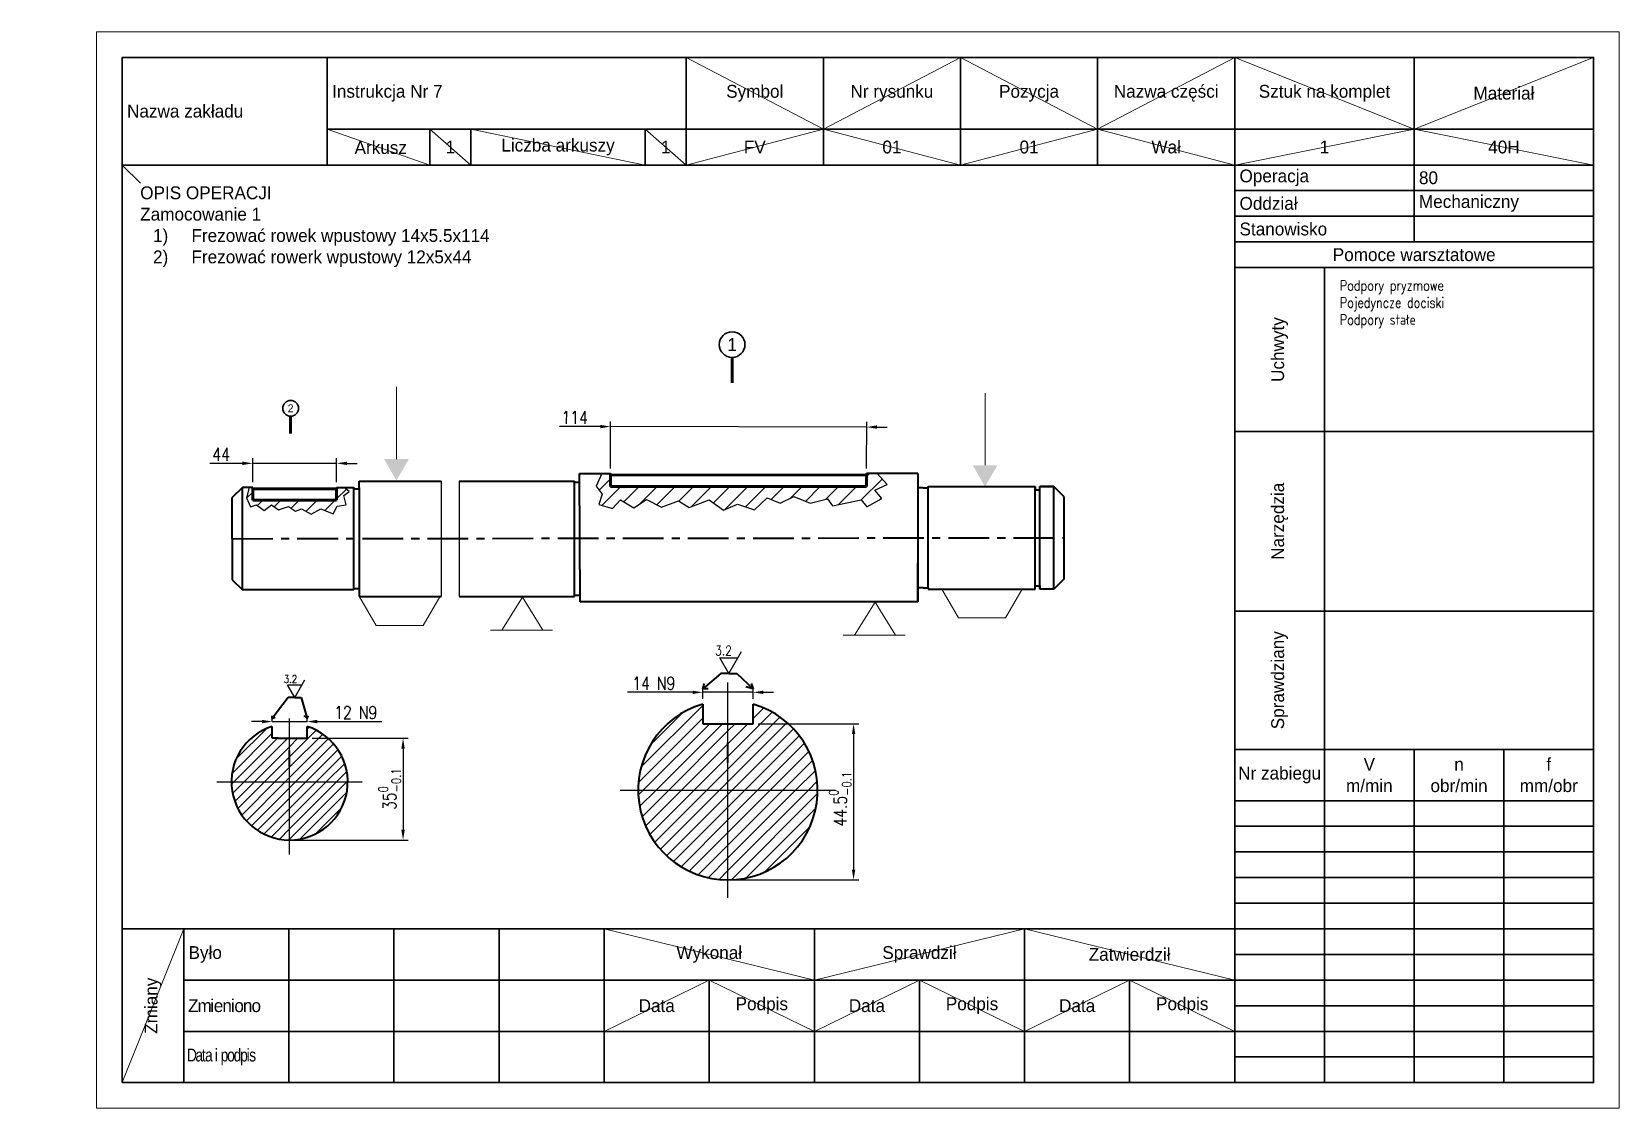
# Model space of a CAD drawing. Extents: x 817 to 2370, y -486 to 502.
# Drawn here: x 1714.9 to 2024.5, y -486.3 to -276.3 of the extents above; entities that cross this region are included whole.
import ezdxf

# ---------------------------------------------------------------- set-up
doc = ezdxf.new("R2010")
doc.units = 0
doc.header["$LTSCALE"] = 0.25
doc.header["$PDMODE"] = 2
doc.header["$PDSIZE"] = -5
doc.linetypes.add('CENTER', pattern=[50.8, 31.75, -6.35, 6.35, -6.35])
doc.layers.get('0').update_dxf_attribs({"color": 8, "linetype": 'CONTINUOUS'})
doc.layers.get('Defpoints').update_dxf_attribs({"linetype": 'CONTINUOUS'})
for name, color, linetype, lineweight in [('1', 7, 'CONTINUOUS', 30), ('AM_4', 3, 'CONTINUOUS', 25), ('AM_5', 3, 'CONTINUOUS', 25), ('AM_6', 2, 'CONTINUOUS', 35), ('AM_8', 1, 'CONTINUOUS', 25), ('AM_9', 253, 'CONTINUOUS', 0), ('Gruba linia', 7, 'CONTINUOUS', 50), ('wymiary', 100, 'CONTINUOUS', 20)]:
    doc.layers.add(name, color=color, linetype=linetype, lineweight=lineweight)
for name, color, linetype in [('Krawędzie', 7, 'CONTINUOUS'), ('Kreskowania i linie pomocnicze', 2, 'CONTINUOUS'), ('Osie', 2, 'CENTER')]:
    doc.layers.add(name, color=color, linetype=linetype)
doc.styles.add('ROMANS', font='romans', dxfattribs={"width": 0.8})
doc.linetypes.add('Amzigzag', pattern='A,0.0001,[136,genltshp.shx,S=0.04,R=0,X=0,Y=0],-11', length=11.0001)
doc.dimstyles.get("Standard").update_dxf_attribs({"dimtxt": 2.5, "dimasz": 2, "dimexe": 1, "dimexo": 1, "dimgap": 0.5, "dimtad": 1, "dimdec": 3, "dimrnd": 0.1, "dimzin": 12, "dimdsep": 46, "dimtxsty": 'ROMANS', "dimcen": 2.5, "dimclrd": 2, "dimclre": 2, "dimclrt": 256, "dimadec": 0, "dimazin": 0, "dimtfac": 0.72, "dimtdec": 3, "dimtmove": 0, "dimatfit": 0, "dimfxl": 1, "dimtvp": 0.72, "dimtolj": 1, "dimtzin": 12, "dimarcsym": 0})
doc.dimstyles.new('standard$0', dxfattribs={"dimtxt": 2.5, "dimasz": 2, "dimexe": 1, "dimexo": 1, "dimgap": 0.5, "dimtad": 1, "dimdec": 3, "dimrnd": 0.1, "dimzin": 12, "dimdsep": 46, "dimtxsty": 'ROMANS', "dimcen": 2.5, "dimclrd": 2, "dimclre": 2, "dimclrt": 256, "dimadec": 0, "dimazin": 0, "dimtfac": 0.72, "dimtdec": 3, "dimtmove": 0, "dimatfit": 0, "dimfxl": 1, "dimtvp": 0.72, "dimtolj": 1, "dimtzin": 12, "dimarcsym": 0})
pattern_1 = [(45, (-28.7533, -176.4834), (-1.767767, 1.767767), [])]
pattern_2 = [(45, (1595.3521, -521.4221), (-1.002455, 1.002455), [])]
pattern_3 = [(45, (1523.9235, -546.2802), (-1.238241, 1.238241), [])]

msp = doc.modelspace()

# ---------------------------------------------------------------- texts
at = {"insert": (1736.0493, -306.4434), "char_height": 2.5, "attachment_point": 1}
msp.add_mtext_dynamic_manual_height_columns('OPIS OPERACJI\\PZamocowanie 1\\P\\pxi-3,l4,t4;1)^IFrezować rowek wpustowy 14x5.5x114\\P2)^IFrezować rowerk wpustowy 12x5x44', width=207.612669, gutter_width=12.5, heights=[0], dxfattribs=at)
at = {"layer": '1', "attachment_point": 5}
for s, insert, char_height in [('1', (1851.5055, -337.2982), 2.5), ('2', (1765.3912, -349.7315), 1.5391)]:
    msp.add_mtext_dynamic_manual_height_columns(s, width=13.096774, gutter_width=12.5, heights=[0], dxfattribs=dict(at, insert=insert, char_height=char_height))
at = {"layer": 'AM_6', "color": 1, "char_height": 2.5, "attachment_point": 4}
for s, width, insert in [(' Instrukcja Nr 7', 70, (1772.5493, -288.2767)), (' 80', 35, (1984.5493, -304.7767))]:
    msp.add_mtext_dynamic_manual_height_columns(s, width=width, gutter_width=12.5, heights=[0], dxfattribs=dict(at, insert=insert))
at = {"layer": 'AM_6', "char_height": 2.5}
for s, width, heights, insert, attachment_point in [('Symbol', 26.75, [0], (1855.9243, -288.2767), 5), ('Nr rysunku', 26.75, [0], (1882.6743, -288.2767), 5), ('Pozycja', 26.75, [0], (1909.4243, -288.2767), 5), ('Nazwa części', 21.17559, [14.3491], (1936.1743, -288.2767), 5), ('Sztuk na komplet', 27.982124, [11.8269], (1967.0493, -288.2767), 5), ('Materiał', 35, [0], (2002.0493, -288.2767), 5), (' Nazwa zakładu', 40, [16.375], (1732.5493, -291.7767), 4), ('Liczba arkuszy', 40.01292, [0], (1817.5493, -298.7767), 5), ('Arkusz', 17.471147, [0], (1782.9741, -298.8824), 5), ('1', 8, [0], (1796.5493, -298.7767), 5), ('1', 8, [0], (1838.5493, -298.7767), 5), ('{\\C1;FV}', 26.75, [0], (1855.9243, -298.7767), 5), ('01', 26.75, [0], (1882.6743, -298.7767), 5), ('01', 26.75, [0], (1909.4243, -298.7767), 5), ('Wał', 26.75, [0], (1936.1743, -298.7767), 5), ('1', 35, [0], (1967.0493, -298.7767), 5), ('{\\C1;40H}', 35, [0], (2002.0493, -298.7767), 5), (' Operacja', 35, [0], (1949.5493, -304.7767), 4), (' Oddział', 35, [0], (1949.5493, -309.7767), 4), (' Mechaniczny', 35, [0], (1984.5493, -309.7767), 4), (' Stanowisko', 35, [0], (1949.5493, -314.7767), 4), ('Pomoce warsztatowe', 70, [0], (1984.5493, -319.7767), 5), ('V\\Pm/min', 17.5, [0], (1975.7993, -421.2767), 5), ('f\\Pmm/obr', 17.500008, [0], (2010.7993, -421.2767), 5), ('Nr zabiegu', 17.499984, [0], (1958.2993, -421.2767), 5), ('n\\Pobr/min', 17.499992, [0], (1993.2993, -421.2767), 5), (' Było', 20.5, [0], (1744.5493, -456.2767), 4), ('Wykonał', 41, [0], (1847.0493, -456.2767), 5), ('Sprawdził', 41, [0], (1888.0493, -456.2767), 5), ('Zatwierdził', 41.000016, [0], (1929.0493, -456.2767), 5), ('{\\T0.9; Zmieniono}', 20.5, [0], (1744.5493, -466.2767), 4), ('Data', 20.5, [0], (1836.7993, -466.2767), 5), ('Podpis', 20.5, [0], (1857.2993, -466.2767), 5), ('Data', 20.5, [0], (1877.7993, -466.2767), 5), ('Podpis', 20.5, [0], (1898.2993, -466.2767), 5), ('Data', 20.5, [0], (1918.7993, -466.2767), 5), ('Podpis', 20.5, [0], (1939.2993, -466.2767), 5), ('{\\W0.8;\\T0.85; Data i podpis}', 20.5, [0], (1744.5493, -476.2767), 4)]:
    msp.add_mtext_dynamic_manual_height_columns(s, width=width, gutter_width=12.5, heights=heights, dxfattribs=dict(at, insert=insert, attachment_point=attachment_point))
at = {"layer": 'AM_6', "char_height": 2.5, "attachment_point": 5, "rotation": 90}
for s, width, insert in [('Uchwyty', 17.5, (1958.2993, -338.2767)), ('Narzędzia', 17.5, (1958.2993, -371.7767)), ('Sprawdziany', 17.5, (1958.2993, -402.7767)), ('Zmiany', 12, (1738.5493, -466.2767))]:
    msp.add_mtext_dynamic_manual_height_columns(s, width=width, gutter_width=12.5, heights=[0], dxfattribs=dict(at, insert=insert))
at = {"layer": 'Krawędzie', "attachment_point": 1, "style": 'ROMANS'}
for insert, char_height in [((1848.2306, -396.0553), 1.88061), ((1764.0539, -401.7878), 1.52251)]:
    msp.add_mtext_dynamic_manual_height_columns('3.2', width=14.221578, gutter_width=32.596, heights=[0], dxfattribs=dict(at, insert=insert, char_height=char_height))
at = {"layer": 'Kreskowania i linie pomocnicze', "color": 1, "lineweight": 40, "insert": (1970.0493, -324.7767), "char_height": 2, "attachment_point": 1, "style": 'ROMANS'}
msp.add_mtext_dynamic_manual_height_columns('Podpory pryzmowe\\PPojedyncze dociski\\PPodpory stałe', width=46.5, gutter_width=10, heights=[0], dxfattribs=at)

# ---------------------------------------------------------------- blocks, each defined once
blk = doc.blocks.new('*D68')
at = {"layer": 'AM_5', "color": 2, "lineweight": -2, "transparency": 16777216}
for p, q in [((1755.99, -360.47), (1749.66, -360.47)), ((1757.99, -364.17), (1757.99, -359.47)), ((1774.37, -360.47), (1757.99, -360.47)), ((1774.37, -364.17), (1774.37, -359.47)), ((1776.37, -360.47), (1778.37, -360.47))]:
    blk.add_line(p, q, dxfattribs=at)
at = {"layer": 'AM_5', "color": 2, "lineweight": 40, "transparency": 16777216}
for points in [[(1755.99, -360.13), (1755.99, -360.8), (1757.99, -360.47)], [(1776.37, -360.13), (1776.37, -360.8), (1774.37, -360.47)]]:
    blk.add_solid(points, dxfattribs=at)
at = {"layer": 'Defpoints', "color": 0, "lineweight": 40, "transparency": 16777216}
for p in [(1774.37, -360.47), (1757.99, -365.17), (1774.37, -365.17)]:
    blk.add_point(p, dxfattribs=at)
at = {"layer": 'AM_5', "transparency": 16777216, "insert": (1751.83, -358.72), "char_height": 2.5, "attachment_point": 5, "style": 'ROMANS'}
blk.add_mtext('\\A1;44', dxfattribs=at)
blk = doc.blocks.new('*D69')
at = {"layer": 'AM_5', "color": 2, "lineweight": -2, "transparency": 16777216}
for p, q in [((1827.76, -361.48), (1827.78, -352.3)), ((1877.75, -361.48), (1877.76, -352.39)), ((1825.77, -353.3), (1817.82, -353.28)), ((1877.76, -353.39), (1827.77, -353.3)), ((1879.76, -353.39), (1881.76, -353.4))]:
    blk.add_line(p, q, dxfattribs=at)
at = {"layer": 'AM_5', "color": 2, "lineweight": 40, "transparency": 16777216}
for points in [[(1825.77, -352.96), (1825.77, -353.63), (1827.77, -353.3)], [(1879.76, -353.06), (1879.76, -353.73), (1877.76, -353.39)]]:
    blk.add_solid(points, dxfattribs=at)
at = {"layer": 'Defpoints', "color": 0, "lineweight": 40, "transparency": 16777216}
for p in [(1877.76, -353.39), (1827.76, -362.48), (1877.75, -362.48)]:
    blk.add_point(p, dxfattribs=at)
at = {"layer": 'AM_5', "transparency": 16777216, "insert": (1820.8, -351.54), "char_height": 2.5, "attachment_point": 5, "rotation": 359.8987, "style": 'ROMANS'}
blk.add_mtext('\\A1;114', dxfattribs=at)
blk = doc.blocks.new('*D71')
at = {"layer": 'AM_5', "color": 2, "lineweight": -2, "transparency": 16777216}
for p, q in [((1759.79, -410.84), (1757.79, -410.84)), ((1761.79, -410.79), (1761.79, -409.84)), ((1761.79, -410.84), (1768.59, -410.84)), ((1768.59, -410.79), (1768.59, -409.84)), ((1770.59, -410.84), (1783.21, -410.84))]:
    blk.add_line(p, q, dxfattribs=at)
at = {"layer": 'AM_5', "color": 2, "lineweight": 40, "transparency": 16777216}
for points in [[(1759.79, -410.51), (1759.79, -411.18), (1761.79, -410.84)], [(1770.59, -410.51), (1770.59, -411.18), (1768.59, -410.84)]]:
    blk.add_solid(points, dxfattribs=at)
at = {"layer": 'Defpoints', "color": 0, "lineweight": 40, "transparency": 16777216}
for p in [(1761.79, -411.79), (1768.59, -410.84), (1768.59, -411.79)]:
    blk.add_point(p, dxfattribs=at)
at = {"layer": 'AM_5', "transparency": 16777216, "insert": (1778.09, -409.09), "char_height": 2.5, "attachment_point": 5, "style": 'ROMANS'}
blk.add_mtext('\\A1;12{\\C2;{}{\\C2; N9}{{}}}', dxfattribs=at)
blk = doc.blocks.new('*D72')
at = {"layer": 'AM_5', "color": 2, "lineweight": -2, "transparency": 16777216}
for p, q in [((1769.59, -414.11), (1788.32, -414.11)), ((1787.32, -416.11), (1787.32, -431.96)), ((1766.19, -433.96), (1788.32, -433.96))]:
    blk.add_line(p, q, dxfattribs=at)
at = {"layer": 'AM_5', "color": 2, "lineweight": 40, "transparency": 16777216}
for points in [[(1786.99, -416.11), (1787.65, -416.11), (1787.32, -414.11)], [(1786.99, -431.96), (1787.65, -431.96), (1787.32, -433.96)]]:
    blk.add_solid(points, dxfattribs=at)
at = {"layer": 'Defpoints', "color": 0, "lineweight": 40, "transparency": 16777216}
for p in [(1768.59, -414.11), (1765.19, -433.96), (1787.32, -433.96)]:
    blk.add_point(p, dxfattribs=at)
at = {"layer": 'AM_5', "transparency": 16777216, "insert": (1784.72, -424.03), "char_height": 2.5, "attachment_point": 5, "rotation": 90, "style": 'ROMANS'}
blk.add_mtext('\\A1;35{\\H0.72x;\\S0^ -0.1;}', dxfattribs=at)
blk = doc.blocks.new('*D73')
at = {"layer": 'Defpoints', "color": 0, "lineweight": 40, "transparency": 16777216}
for p in [(1855.59, -411.27), (1850.69, -441.74), (1875.2, -441.74)]:
    blk.add_point(p, dxfattribs=at)
at = {"layer": 'Krawędzie', "color": 2, "lineweight": -2, "transparency": 16777216}
for p, q in [((1856.59, -411.27), (1876.2, -411.27)), ((1875.2, -413.27), (1875.2, -439.74)), ((1851.69, -441.74), (1876.2, -441.74))]:
    blk.add_line(p, q, dxfattribs=at)
at = {"layer": 'Krawędzie', "color": 2, "lineweight": 40, "transparency": 16777216}
for points in [[(1874.87, -413.27), (1875.53, -413.27), (1875.2, -411.27)], [(1874.87, -439.74), (1875.53, -439.74), (1875.2, -441.74)]]:
    blk.add_solid(points, dxfattribs=at)
at = {"layer": 'Krawędzie', "transparency": 16777216, "insert": (1872.6, -425.98), "char_height": 2.5, "attachment_point": 5, "rotation": 90, "style": 'ROMANS'}
blk.add_mtext('\\A1;44.5{\\H0.72x;\\S0^ -0.1;}', dxfattribs=at)
blk = doc.blocks.new('*D74')
at = {"layer": 'AM_5', "color": 2, "lineweight": -2, "transparency": 16777216}
for p, q in [((1843.78, -405.14), (1831.12, -405.14)), ((1845.78, -406.42), (1845.78, -404.14)), ((1855.59, -405.14), (1845.78, -405.14)), ((1855.59, -406.42), (1855.59, -404.14)), ((1857.59, -405.14), (1859.59, -405.14))]:
    blk.add_line(p, q, dxfattribs=at)
at = {"layer": 'AM_5', "color": 2, "lineweight": 40, "transparency": 16777216}
for points in [[(1843.78, -404.81), (1843.78, -405.47), (1845.78, -405.14)], [(1857.59, -404.81), (1857.59, -405.47), (1855.59, -405.14)]]:
    blk.add_solid(points, dxfattribs=at)
at = {"layer": 'Defpoints', "color": 0, "lineweight": 40, "transparency": 16777216}
for p in [(1855.59, -405.14), (1845.78, -407.42), (1855.59, -407.42)]:
    blk.add_point(p, dxfattribs=at)
at = {"layer": 'AM_5', "transparency": 16777216, "insert": (1836.23, -403.39), "char_height": 2.5, "attachment_point": 5, "style": 'ROMANS'}
blk.add_mtext('\\A1;14{\\C2;{}{\\C2; N9}{{}}}', dxfattribs=at)
blk = doc.blocks.new('*S75')
at = {"layer": 'wymiary'}
for p, q in [((4089.91, -720.56), (4089.91, -717.81)), ((4089.91, -717.81), (4089.91, -740.1))]:
    blk.add_line(p, q, dxfattribs=at)
at = {"layer": 'wymiary', "linetype": 'Continuous'}
blk.add_trace([(4086.1, -740.1), (4093.73, -740.1), (4089.91, -746.71)], dxfattribs=at)
blk = doc.blocks.new('*S76')
at = {"layer": 'wymiary'}
for p, q in [((4089.91, -720.56), (4089.91, -717.81)), ((4089.91, -717.81), (4089.91, -740.1))]:
    blk.add_line(p, q, dxfattribs=at)
at = {"layer": 'wymiary', "linetype": 'Continuous'}
blk.add_trace([(4086.1, -740.1), (4093.73, -740.1), (4089.91, -746.71)], dxfattribs=at)

# ---------------------------------------------------------------- dimensions: what is measured, and where the dimension line sits
at = {"layer": 'AM_5'}
dim = msp.add_linear_dim(base=(1877.7628, -353.3899), p1=(1827.7573, -362.4834), p2=(1877.7467, -362.4834), angle=179.898684, text='114', dimstyle='standard$0', dxfattribs=at)
dim.commit()
dim.dimension.update_dxf_attribs({"geometry": '*D69', "text_midpoint": (1820.7973, -353.2892), "dimtype": 160})
dim = msp.add_linear_dim(base=(1774.366, -360.4675), p1=(1757.9943, -365.1651), p2=(1774.366, -365.1651), text='44', dimstyle='standard$0', dxfattribs=at)
dim.commit()
dim.dimension.update_dxf_attribs({"geometry": '*D68', "text_midpoint": (1751.8277, -360.4675), "dimtype": 160})
for base, p1, p2, text, picture, middle in [((1855.5889, -405.1385), (1845.7825, -407.4207), (1855.5889, -407.4207), '14{\\C2;{}{\\C2; N9}{{}}}', '*D74', (1836.2349, -405.1385)), ((1768.5934, -410.8426), (1761.7885, -411.795), (1768.5934, -411.795), '12{\\C2;{}{\\C2; N9}{{}}}', '*D71', (1778.0934, -410.8426))]:
    dim = msp.add_linear_dim(base=base, p1=p1, p2=p2, text=text, dimstyle='standard$0', override={"dimpost": '', "dimtp": 0, "dimtm": 0, "dimtdec": 3, "dimtzin": 12}, dxfattribs=at)
    dim.commit()
    dim.dimension.update_dxf_attribs({"geometry": picture, "text_midpoint": middle, "dimtype": 160})
dim = msp.add_linear_dim(base=(1787.3186, -433.9555), p1=(1768.5934, -414.1079), p2=(1765.1909, -433.9555), angle=90, text='35{\\H0.72x;\\S0^ -0.1;}', dimstyle='standard$0', override={"dimtp": 0, "dimtm": 0.1, "dimtdec": 3, "dimtzin": 12}, dxfattribs=at)
dim.commit()
dim.dimension.update_dxf_attribs({"geometry": '*D72', "text_midpoint": (1784.7186, -424.0317)})
at = {"layer": 'Krawędzie'}
dim = msp.add_linear_dim(base=(1875.2016, -441.743), p1=(1855.5889, -411.2732), p2=(1850.6857, -441.743), angle=90, text='44.5{\\H0.72x;\\S0^ -0.1;}', dimstyle='standard', override={"dimtol": 1, "dimtm": -0.1, "dimtzin": 8}, dxfattribs=at)
dim.commit()
dim.dimension.update_dxf_attribs({"geometry": '*D73', "text_midpoint": (1875.2016, -425.9828), "dimtype": 160})

# ---------------------------------------------------------------- hatches: boundary and pattern name
at = {"layer": 'AM_8'}
h = msp.add_hatch(dxfattribs=at)
h.set_pattern_fill('_U', color=256, scale=2.5, angle=45, style=0, pattern_type=0)
h.set_pattern_definition(pattern_1)
h.paths.add_polyline_path([(1766.3506, -369.7786), (1767.4918, -369.3639), (1769.4112, -370.4005), (1771.2787, -369.3639), (1773.665, -370.3487), (1774.4432, -368.7938), (1776.2069, -368.5865), (1775.74, -366.7207), (1776.8294, -365.9952), (1775.8438, -365.1651), (1774.366, -365.1651), (1774.366, -367.6651), (1757.9943, -367.6651), (1757.9943, -365.1651), (1757.2723, -365.1651), (1756.7536, -367.1872), (1757.5317, -368.9493), (1758.7249, -368.5865), (1760.2292, -369.6749), (1761.6299, -368.5865), (1763.0305, -369.5194), (1764.9499, -368.8975)])
h = msp.add_hatch(dxfattribs=at)
h.set_pattern_fill('_U', color=256, scale=2.5, angle=45, style=0, pattern_type=0)
h.set_pattern_definition(pattern_1)
h.paths.add_polyline_path([(1827.7564, -362.7334), (1827.7573, -362.4834), (1826.0931, -362.4834), (1824.9678, -364.8981), (1826.1523, -366.4957), (1825.5008, -368.5075), (1828.166, -369.2767), (1829.7058, -367.5608), (1832.3118, -369.1584), (1834.7993, -367.5016), (1837.7013, -369.04), (1841.018, -367.7974), (1843.1501, -369.0992), (1846.9998, -367.5608), (1849.8426, -369.5726), (1852.567, -368.4483), (1855.8836, -369.5134), (1858.3119, -367.2057), (1860.8586, -368.2708), (1863.5237, -366.9099), (1866.7219, -368.2708), (1870.0978, -367.3833), (1871.1046, -368.7442), (1876.6853, -367.6194), (1877.8106, -368.9803), (1880.7126, -367.3235), (1879.3504, -365.7259), (1881.7195, -364.6017), (1879.8242, -362.4834), (1877.7467, -362.4834), (1877.7467, -364.9834), (1827.7529, -364.9834), (1827.7568, -362.7334)])
h = msp.add_hatch(dxfattribs=at)
h.set_pattern_fill('_U', color=256, scale=1.751137, angle=45, style=0, pattern_type=0)
h.set_pattern_definition(pattern_3)
edge = h.paths.add_edge_path()
edge.add_line((1850.6857, -424.2317), (1850.6857, -411.2732))
edge.add_line((1850.6857, -411.2732), (1845.7825, -411.2732))
edge.add_line((1845.7825, -411.2732), (1845.7825, -407.4207))
edge.add_arc((1850.6857, -424.2317), 17.5114, 106.260205, 180)
edge.add_line((1833.1744, -424.2317), (1850.6857, -424.2317))
h = msp.add_hatch(dxfattribs=at)
h.set_pattern_fill('_U', color=256, scale=1.751137, angle=45, style=0, pattern_type=0)
h.set_pattern_definition(pattern_3)
edge = h.paths.add_edge_path()
edge.add_line((1855.5889, -411.2732), (1850.6857, -411.2732))
edge.add_line((1850.6857, -411.2732), (1850.6857, -424.2317))
edge.add_line((1850.6857, -424.2317), (1868.1971, -424.2317))
edge.add_arc((1850.6857, -424.2317), 17.5114, 0, 73.739795)
edge.add_line((1855.5889, -407.4207), (1855.5889, -411.2732))
h = msp.add_hatch(dxfattribs=at)
h.set_pattern_fill('_U', color=256, scale=1.417686, angle=45, style=0, pattern_type=0)
h.set_pattern_definition(pattern_2)
edge = h.paths.add_edge_path()
edge.add_line((1765.1909, -414.1079), (1761.7885, -414.1079))
edge.add_line((1761.7885, -414.1079), (1761.7885, -411.795))
edge.add_arc((1765.1909, -422.6141), 11.3415, 107.457603, 180)
edge.add_line((1753.8494, -422.6141), (1765.1909, -422.6141))
edge.add_line((1765.1909, -422.6141), (1765.1909, -414.1079))
h = msp.add_hatch(dxfattribs=at)
h.set_pattern_fill('_U', color=256, scale=1.417686, angle=45, style=0, pattern_type=0)
h.set_pattern_definition(pattern_2)
edge = h.paths.add_edge_path()
edge.add_line((1768.5934, -411.795), (1768.5934, -414.1079))
edge.add_line((1768.5934, -414.1079), (1765.1909, -414.1079))
edge.add_line((1765.1909, -414.1079), (1765.1909, -422.6141))
edge.add_line((1765.1909, -422.6141), (1776.5324, -422.6141))
edge.add_arc((1765.1909, -422.6141), 11.3415, 360, 432.542397)
h = msp.add_hatch(dxfattribs=at)
h.set_pattern_fill('_U', color=256, scale=1.417686, angle=45, style=0, pattern_type=0)
h.set_pattern_definition(pattern_2)
edge = h.paths.add_edge_path()
edge.add_line((1765.1909, -433.9555), (1765.1909, -422.6141))
edge.add_line((1765.1909, -422.6141), (1753.8494, -422.6141))
edge.add_arc((1765.1909, -422.6141), 11.3415, 180, 270)
h = msp.add_hatch(dxfattribs=at)
h.set_pattern_fill('_U', color=256, scale=1.417686, angle=45, style=0, pattern_type=0)
h.set_pattern_definition(pattern_2)
edge = h.paths.add_edge_path()
edge.add_line((1776.5324, -422.6141), (1765.1909, -422.6141))
edge.add_line((1765.1909, -422.6141), (1765.1909, -433.9555))
edge.add_arc((1765.1909, -422.6141), 11.3415, 270, 360)
h = msp.add_hatch(dxfattribs=at)
h.set_pattern_fill('_U', color=256, scale=1.751137, angle=45, style=0, pattern_type=0)
h.set_pattern_definition(pattern_3)
edge = h.paths.add_edge_path()
edge.add_line((1850.6857, -424.2317), (1833.1744, -424.2317))
edge.add_arc((1850.6857, -424.2317), 17.5114, 180, 270)
edge.add_line((1850.6857, -441.743), (1850.6857, -424.2317))
h = msp.add_hatch(dxfattribs=at)
h.set_pattern_fill('_U', color=256, scale=1.751137, angle=45, style=0, pattern_type=0)
h.set_pattern_definition(pattern_3)
edge = h.paths.add_edge_path()
edge.add_line((1868.1971, -424.2317), (1850.6857, -424.2317))
edge.add_line((1850.6857, -424.2317), (1850.6857, -441.743))
edge.add_arc((1850.6857, -424.2317), 17.5114, 270, 360)

# ---------------------------------------------------------------- linework, layer by layer
at = {"layer": '1'}
msp.add_lwpolyline([(1732.5493, -481.2767), (2019.5493, -481.2767), (2019.5493, -281.2767), (1732.5493, -281.2767)], close=True, dxfattribs=at)
for centre, radius in [((1851.5055, -337.2982), 2.5), ((1765.3912, -349.7315), 1.5391)]:
    msp.add_circle(centre, radius, dxfattribs=at)
at = {"layer": 'AM_4', "linetype": 'Amzigzag'}
for p, q in [((1794.7467, -363.9151), (1794.7467, -386.4151)), ((1798.2467, -363.9151), (1798.2467, -386.4151))]:
    msp.add_line(p, q, dxfattribs=at)
at = {"layer": 'AM_6'}
for p, q in [((1772.5493, -281.2767), (1772.5493, -302.2767)), ((1842.5493, -281.2767), (1842.5493, -302.2767)), ((1869.2993, -302.2767), (1869.2993, -281.2767)), ((1896.0493, -302.2767), (1896.0493, -281.2767)), ((1922.7993, -302.2767), (1922.7993, -281.2767)), ((1949.5493, -481.2767), (1949.5493, -281.2767)), ((1984.5493, -281.2767), (1984.5493, -317.2767)), ((2019.5493, -295.2767), (1772.5493, -295.2767)), ((1792.5493, -295.2767), (1792.5493, -302.2767)), ((1800.5493, -302.2767), (1800.5493, -295.2767)), ((1834.5493, -302.2767), (1834.5493, -295.2767)), ((1732.5493, -302.2767), (2019.5493, -302.2767)), ((2019.5493, -307.2767), (1949.5493, -307.2767)), ((1949.5493, -312.2767), (2019.5493, -312.2767)), ((1949.5493, -317.2767), (2019.5493, -317.2767)), ((1949.5493, -322.2767), (2019.5493, -322.2767)), ((1967.0493, -322.2767), (1967.0493, -481.2767)), ((1949.5493, -354.2767), (2019.5493, -354.2767)), ((1949.5493, -389.2767), (2019.5493, -389.2767)), ((2019.5493, -416.2767), (1949.5493, -416.2767)), ((1984.5493, -416.2767), (1984.5493, -481.2767)), ((2002.0493, -416.2767), (2002.0493, -481.2767)), ((2019.5493, -426.2767), (1949.5493, -426.2767)), ((2019.5493, -431.2767), (1949.5493, -431.2767)), ((2019.5493, -436.2767), (1949.5493, -436.2767)), ((2019.5493, -441.2767), (1949.5493, -441.2767)), ((2019.5493, -446.2767), (1949.5493, -446.2767)), ((1949.5493, -451.2767), (1732.5493, -451.2767)), ((1744.5493, -451.2767), (1744.5493, -481.2767)), ((1765.0493, -451.2767), (1765.0493, -481.2767)), ((1785.5493, -451.2767), (1785.5493, -481.2767)), ((1806.0493, -451.2767), (1806.0493, -481.2767)), ((1826.5493, -451.2767), (1826.5493, -481.2767)), ((1867.5493, -451.2767), (1867.5493, -481.2767)), ((1908.5493, -451.2767), (1908.5493, -481.2767)), ((2019.5493, -451.2767), (1949.5493, -451.2767)), ((2019.5493, -456.2767), (1949.5493, -456.2767)), ((1949.5493, -461.2767), (1744.5493, -461.2767)), ((1847.0493, -461.2767), (1847.0493, -481.2767)), ((1888.0493, -461.2767), (1888.0493, -481.2767)), ((1929.0493, -481.2767), (1929.0493, -461.2767)), ((2019.5493, -461.2767), (1949.5493, -461.2767)), ((2019.5493, -466.2767), (1949.5493, -466.2767)), ((1744.5493, -471.2767), (1949.5493, -471.2767)), ((2019.5493, -471.2767), (1949.5493, -471.2767)), ((2019.5493, -476.2767), (1949.5493, -476.2767))]:
    msp.add_line(p, q, dxfattribs=at)
at = {"layer": 'AM_9'}
for p, q in [((1842.5493, -281.2767), (1869.2993, -295.2767)), ((1869.2993, -295.2767), (1896.0493, -281.2767)), ((1896.0493, -281.2767), (1922.7993, -295.2767)), ((1922.7993, -295.2767), (1949.5493, -281.2767)), ((1949.5493, -281.2767), (1984.5493, -295.2767)), ((1984.5493, -295.2767), (2019.5493, -281.2767)), ((1792.5493, -302.2767), (1772.5493, -295.2767)), ((1792.5493, -295.2767), (1800.5493, -302.2767)), ((1834.5493, -302.2767), (1800.5493, -295.2767)), ((1842.5493, -302.2767), (1834.5493, -295.2767)), ((1869.2993, -295.2767), (1842.5493, -302.2767)), ((1896.0493, -302.2767), (1869.2993, -295.2767)), ((1922.7993, -295.2767), (1896.0493, -302.2767)), ((1949.5493, -302.2767), (1922.7993, -295.2767)), ((1984.5493, -295.2767), (1949.5493, -302.2767)), ((2019.5493, -302.2767), (1984.5493, -295.2767)), ((1842.5493, -298.6689), (1842.5493, -298.6689)), ((1732.5493, -302.2767), (1736.0848, -305.8123)), ((1732.5493, -481.2767), (1744.5493, -451.2767)), ((1867.5493, -461.2767), (1826.5493, -451.2767)), ((1908.5493, -451.2767), (1867.5493, -461.2767)), ((1949.5493, -461.2767), (1908.5493, -451.2767)), ((1826.5493, -471.2767), (1847.0493, -461.2767)), ((1847.0493, -461.2767), (1867.5493, -471.2767)), ((1867.5493, -471.2767), (1888.0493, -461.2767)), ((1888.0493, -461.2767), (1908.5493, -471.2767)), ((1908.5493, -471.2767), (1929.0493, -461.2767)), ((1929.0493, -461.2767), (1949.5493, -471.2767))]:
    msp.add_line(p, q, dxfattribs=at)
msp.add_lwpolyline([(1727.5493, -486.2767), (2024.5493, -486.2767), (2024.5493, -276.2767), (1727.5493, -276.2767)], close=True, dxfattribs=at)
at = {"layer": 'Gruba linia', "color": 1, "lineweight": 60}
for p, q in [((1757.9943, -365.1651), (1757.9943, -367.6651)), ((1774.366, -365.1651), (1774.366, -367.6651)), ((1827.7573, -362.4834), (1827.7529, -364.9834)), ((1827.7529, -364.9834), (1877.7467, -364.9834)), ((1827.7564, -362.7334), (1877.7564, -362.7914)), ((1877.7467, -364.9834), (1877.7467, -362.4834)), ((1757.9943, -365.4151), (1774.366, -365.4151)), ((1757.9943, -367.6651), (1774.366, -367.6651))]:
    msp.add_line(p, q, dxfattribs=at)
at = {"layer": 'Gruba linia', "color": 1, "lineweight": 40}
for p, q in [((1887.7467, -362.4834), (1887.7467, -387.4834)), ((1916.2467, -366.9834), (1914.2467, -364.9834)), ((1914.2467, -384.9834), (1914.2467, -364.9834)), ((1916.2467, -369.9834), (1916.2467, -366.9834)), ((1916.2467, -374.9834), (1916.2467, -369.9834)), ((1916.2467, -382.9834), (1916.2467, -374.9834)), ((1887.7467, -387.4834), (1887.7467, -379.9834)), ((1887.7467, -387.4834), (1887.7467, -384.9834))]:
    msp.add_line(p, q, dxfattribs=at)
at = {"layer": 'Krawędzie', "color": 1, "lineweight": 40}
for p, q in [((1755.9943, -365.1651), (1753.9943, -367.1651)), ((1757.9943, -365.1651), (1755.9943, -365.1651)), ((1755.9943, -385.1651), (1755.9943, -365.1651)), ((1774.366, -365.1651), (1777.7467, -365.1651)), ((1777.7467, -385.0401), (1777.7467, -365.1651)), ((1778.7467, -365.1651), (1778.7467, -363.9151)), ((1778.7467, -363.9151), (1794.7467, -363.9151)), ((1778.7467, -365.1651), (1778.7467, -385.1651)), ((1798.2467, -363.9151), (1820.7467, -363.9151)), ((1820.7467, -386.1651), (1820.7467, -363.9151)), ((1820.7467, -363.9151), (1820.7467, -364.1651)), ((1820.7467, -364.1651), (1821.7573, -364.1651)), ((1821.7573, -362.4834), (1821.7573, -362.7334)), ((1821.8634, -387.4834), (1821.7573, -362.4834)), ((1821.7573, -362.4834), (1827.7573, -362.4834)), ((1827.7573, -362.4834), (1827.7551, -363.7334)), ((1887.7467, -362.4834), (1877.7467, -362.4834)), ((1888.7467, -365.2334), (1887.7467, -365.2334)), ((1888.7467, -365.2334), (1889.7467, -365.2334)), ((1889.7467, -384.7334), (1889.7467, -364.9834)), ((1889.7467, -364.9834), (1910.5967, -364.9834)), ((1910.5967, -364.9834), (1910.5967, -365.6334)), ((1910.5967, -384.9834), (1910.5967, -364.9834)), ((1911.5217, -364.9834), (1914.2467, -364.9834)), ((1914.2467, -364.9834), (1911.5217, -364.9834)), ((1911.5217, -365.6334), (1911.5217, -364.9834)), ((1911.5217, -384.9834), (1911.5217, -364.9834)), ((1753.9943, -375.1651), (1753.9943, -367.1651)), ((1777.7467, -365.4151), (1778.7467, -365.4151)), ((1910.5967, -365.6334), (1911.5217, -365.6334)), ((1753.9943, -375.1651), (1753.9943, -383.1651)), ((1753.9943, -383.1651), (1755.9943, -385.1651)), ((1777.7467, -385.1651), (1755.9943, -385.1651)), ((1777.7467, -385.1651), (1777.7467, -384.9151)), ((1777.7467, -384.9151), (1778.7467, -384.9151)), ((1778.7467, -385.1651), (1778.7467, -386.4151)), ((1778.7467, -386.4151), (1794.7467, -386.4151)), ((1798.2467, -386.4151), (1820.7467, -386.4151)), ((1820.7467, -386.4151), (1820.7467, -386.1651)), ((1820.7467, -386.1651), (1821.8578, -386.1651)), ((1888.7467, -384.7334), (1887.7467, -384.7334)), ((1888.7467, -384.7334), (1889.7467, -384.7334)), ((1889.7467, -384.7334), (1889.7467, -384.9834)), ((1889.7467, -384.9834), (1910.5967, -384.9834)), ((1910.5967, -384.9834), (1910.5967, -384.3334)), ((1910.5967, -384.3334), (1911.5217, -384.3334)), ((1911.5217, -384.3334), (1911.5217, -384.9834)), ((1914.2467, -384.9834), (1911.5217, -384.9834)), ((1821.8634, -387.4834), (1821.8634, -387.2334)), ((1887.7467, -387.4834), (1821.8634, -387.4834)), ((1845.7825, -407.4207), (1845.7825, -411.2732)), ((1855.5889, -410.2226), (1855.5889, -407.4207)), ((1761.7885, -414.1079), (1761.7885, -411.795)), ((1768.5934, -414.1079), (1768.5934, -411.795)), ((1845.7825, -411.2732), (1855.5889, -411.2732)), ((1855.5889, -411.2732), (1855.5889, -410.2226)), ((1762.9226, -414.1079), (1761.7885, -414.1079)), ((1762.9226, -414.1079), (1767.4592, -414.1079)), ((1767.4592, -414.1079), (1768.5934, -414.1079))]:
    msp.add_line(p, q, dxfattribs=at)
at = {"layer": 'Krawędzie', "color": 7, "lineweight": 40, "true_color": 0xffffff}
for p, q in [((1774.366, -365.1651), (1774.366, -365.1651)), ((1777.7467, -365.1651), (1777.7467, -365.4151)), ((1827.7573, -362.4834), (1827.7564, -362.7334)), ((1849.2848, -401.437), (1845.7825, -404.4381)), ((1850.8598, -401.437), (1849.2848, -401.437)), ((1850.8598, -401.437), (1852.4369, -401.437)), ((1852.4369, -401.437), (1855.5889, -404.4381)), ((1845.7825, -404.4381), (1846.1328, -403.3874)), ((1846.8332, -404.4381), (1845.7825, -404.4381)), ((1855.5889, -404.4381), (1854.188, -404.0879)), ((1855.2387, -403.3874), (1855.5889, -404.4381)), ((1764.9074, -406.1447), (1761.7885, -410.2756)), ((1766.1824, -406.1447), (1764.9074, -406.1447)), ((1766.1824, -406.1447), (1767.4592, -406.1447)), ((1767.4592, -406.1447), (1768.5934, -410.2756)), ((1761.7885, -410.2756), (1761.7885, -409.7085)), ((1761.7885, -410.2756), (1762.3555, -409.992)), ((1768.5934, -410.2756), (1768.0263, -409.7085)), ((1768.5934, -410.2756), (1768.8769, -409.7085)), ((1768.5934, -410.2756), (1768.5934, -410.2756)), ((1768.5934, -410.2756), (1768.5934, -410.2756)), ((1768.5934, -410.2756), (1768.5934, -410.2756)), ((1768.5934, -410.2756), (1768.5934, -410.2756)), ((1768.5934, -410.2756), (1768.5934, -410.2756)), ((1768.5934, -410.2756), (1768.5934, -410.2756)), ((1768.5934, -410.2756), (1768.5934, -410.2756)), ((1768.5934, -410.2756), (1768.5934, -410.2756))]:
    msp.add_line(p, q, dxfattribs=at)
at = {"layer": 'Krawędzie', "color": 1, "lineweight": 60}
msp.add_line((1827.7573, -362.4834), (1827.7551, -363.1084), dxfattribs=at)
at = {"layer": 'Krawędzie'}
for p, q in [((1849.1086, -398.4076), (1852.6109, -398.4076)), ((1850.8598, -401.437), (1849.1086, -398.4076)), ((1849.1086, -398.4076), (1852.6109, -398.4076)), ((1850.8598, -401.437), (1849.1086, -398.4076)), ((1850.8598, -401.437), (1853.3135, -397.192)), ((1850.8598, -401.437), (1853.3135, -397.192)), ((1764.7647, -403.6921), (1767.6001, -403.6921)), ((1766.1824, -406.1447), (1764.7647, -403.6921)), ((1764.7647, -403.6921), (1767.6001, -403.6921)), ((1766.1824, -406.1447), (1764.7647, -403.6921)), ((1766.1824, -406.1447), (1768.1689, -402.7081)), ((1766.1824, -406.1447), (1768.1689, -402.7081)), ((1850.6857, -414.9513), (1850.6857, -403.218)), ((1765.1909, -416.5185), (1765.1909, -410.2756)), ((1765.1909, -414.1079), (1762.9226, -414.1079)), ((1765.1909, -414.1079), (1767.4592, -414.1079)), ((1765.1909, -436.7909), (1765.1909, -419.6374)), ((1850.6857, -445.2453), (1850.6857, -418.8038)), ((1751.0141, -422.6141), (1779.3678, -422.6141)), ((1829.6721, -424.2317), (1871.6994, -424.2317))]:
    msp.add_line(p, q, dxfattribs=at)
at = {"layer": 'Krawędzie', "lineweight": 40}
for p, q in [((1765.1909, -419.6374), (1765.1909, -416.5185)), ((1850.6857, -418.8038), (1850.6857, -414.9513))]:
    msp.add_line(p, q, dxfattribs=at)
at = {"layer": 'Krawędzie', "color": 1}
for points in [[(1757.2723, -365.1651), (1756.7536, -367.1872), (1757.5317, -368.9493), (1758.7249, -368.5865), (1760.2292, -369.6749), (1761.6299, -368.5865), (1763.0305, -369.5194), (1764.9499, -368.8975), (1766.3506, -369.7786), (1767.4918, -369.3639), (1769.4112, -370.4005), (1771.2787, -369.3639), (1773.665, -370.3487), (1774.4432, -368.7938), (1776.2069, -368.5865), (1775.74, -366.7207), (1776.8294, -365.9952), (1775.8438, -365.1651)], [(1826.0931, -362.4834), (1824.9678, -364.8981), (1826.1523, -366.4957), (1825.5008, -368.5075), (1828.166, -369.2767), (1829.7058, -367.5608), (1832.3118, -369.1584), (1834.7993, -367.5016), (1837.7013, -369.04), (1841.018, -367.7974), (1843.1501, -369.0992), (1846.9998, -367.5608), (1849.8426, -369.5726), (1852.567, -368.4483), (1855.8836, -369.5134), (1858.3119, -367.2057), (1860.8586, -368.2708), (1863.5237, -366.9099), (1866.7219, -368.2708), (1870.0978, -367.3833), (1871.1046, -368.7442), (1876.6853, -367.6194), (1877.8106, -368.9803), (1880.7126, -367.3235), (1879.3504, -365.7259), (1881.7195, -364.6017), (1879.8242, -362.4834)]]:
    msp.add_lwpolyline(points, dxfattribs=at)
at = {"layer": 'Krawędzie', "lineweight": 40}
for centre, radius, start, end in [((1850.6857, -424.2317), 17.5114, 106.260205, 73.739795), ((1765.1909, -422.6141), 11.3415, 107.457603, 72.542397)]:
    msp.add_arc(centre, radius, start, end, dxfattribs=at)
at = {"layer": 'Osie', "color": 1, "lineweight": 60}
for p, q in [((1851.5055, -339.7982), (1851.5055, -344.7681)), ((1765.3912, -351.2707), (1765.3912, -354.6322))]:
    msp.add_line(p, q, dxfattribs=at)
at = {"layer": 'Osie', "color": 1, "lineweight": 40}
for p, q in [((1753.9943, -375.1651), (1916.2467, -374.9834)), ((1916.2467, -382.9834), (1914.2467, -384.9834))]:
    msp.add_line(p, q, dxfattribs=at)
at = {"layer": 'wymiary'}
for p, q in [((1782.0509, -392.0842), (1778.8162, -386.4814)), ((1791.2307, -392.0842), (1794.4654, -386.4814)), ((1806.5874, -393.0164), (1810.6028, -386.5949)), ((1814.5955, -393.0306), (1810.6028, -386.5949)), ((1895.6713, -390.6079), (1892.4366, -385.0051)), ((1904.8511, -390.6079), (1908.0858, -385.0051)), ((1875.3791, -393.9813), (1879.3945, -387.5599)), ((1883.3872, -393.9955), (1879.3945, -387.5599)), ((1791.2307, -392.0842), (1782.0509, -392.0842)), ((1816.4626, -393.0339), (1804.3459, -393.0124)), ((1904.8511, -390.6079), (1895.6713, -390.6079)), ((1885.2542, -393.9988), (1873.1376, -393.9774))]:
    msp.add_line(p, q, dxfattribs=at)

# ---------------------------------------------------------------- block references
at = {"layer": 'wymiary', "xscale": 0.6317923970359002, "yscale": 0.6317923970359002, "zscale": 0.6317923970359002}
for name, p in [('*S75', (-797.9416, 107.9367)), ('*S76', (-683.1392, 106.7458))]:
    msp.add_blockref(name, p, dxfattribs=at)

msp.set_redraw_order([(e.dxf.handle, doc.entitydb.next_handle()) for e in msp.query("TEXT MTEXT ATTDEF DIMENSION ARC_DIMENSION")])  # texts and dimensions are drawn at this point

doc.saveas('drawing.dxf')
